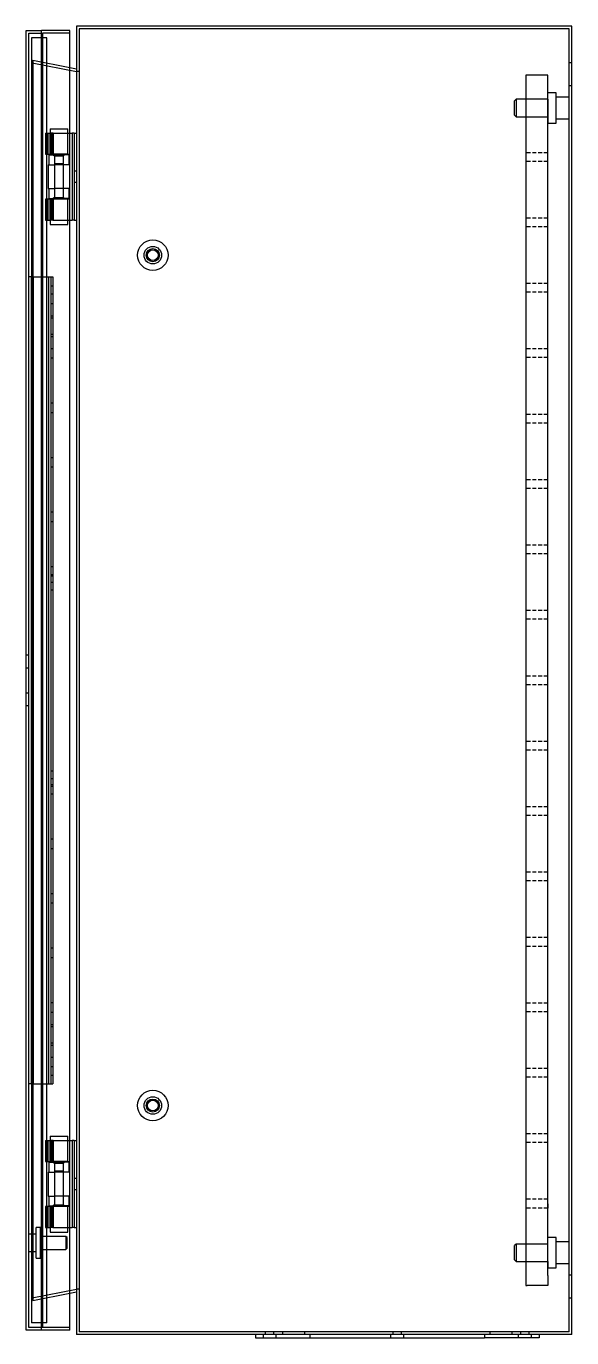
# Model space of a CAD drawing. Header units: millimetres. Extents: x -1071 to 1189, y -428 to 1131.
# Drawn here: x -445 to -195, y 20 to 622 of the extents above; entities that cross this region are included whole.
import ezdxf

# ---------------------------------------------------------------- set-up
doc = ezdxf.new("R2010")
doc.units = ezdxf.units.MM
doc.header["$LTSCALE"] = 7
doc.header["$MEASUREMENT"] = 0
doc.linetypes.add('DASHED2', pattern=[0.375, 0.25, -0.125])
doc.layers.add('BPLATE01', color=32, linetype='Continuous')
doc.layers.add('CASE01', color=1, linetype='Continuous')

# ---------------------------------------------------------------- blocks, each defined once
blk = doc.blocks.new('R_CASE01')
for p, q in [((-915.32, 1035.56), (-915.32, 435.56)), ((-688.32, 1035.56), (-915.32, 1035.56)), ((-688.32, 435.56), (-688.32, 1035.56)), ((-938.32, 437.56), (-938.32, 1033.56)), ((-938.32, 1033.56), (-931.32, 1033.56)), ((-937.12, 1032.36), (-930.7, 1032.36)), ((-937.12, 438.76), (-937.12, 1032.36)), ((-935.92, 1030.16), (-935.92, 920.56)), ((-932.42, 1030.16), (-935.92, 1030.16)), ((-928.92, 1030.16), (-932.42, 1030.16)), ((-931.32, 437.56), (-931.32, 1033.56)), ((-918.32, 1033.56), (-931.32, 1033.56)), ((-918.32, 1032.36), (-930.7, 1032.36)), ((-930.7, 438.76), (-930.7, 1032.36)), ((-928.92, 1018.7), (-928.92, 1030.16)), ((-918.32, 437.56), (-918.32, 1033.56)), ((-914.12, 1034.36), (-914.12, 436.76)), ((-689.52, 1034.36), (-914.12, 1034.36)), ((-689.52, 436.76), (-689.52, 1034.36)), ((-935.55, 1018.76), (-935.32, 1019.94)), ((-935.55, 1018.76), (-935.55, 452.35)), ((-935.55, 1018.76), (-915.32, 1014.83)), ((-935.32, 1019.94), (-935.32, 451.17)), ((-935.32, 1019.94), (-918.32, 1016.64)), ((-928.92, 986.56), (-928.92, 1018.7)), ((-918.32, 1016.64), (-915.32, 1016.06)), ((-688.32, 1018.71), (-689.52, 1018.71)), ((-914.12, 1014.83), (-915.32, 1014.83)), ((-695.52, 1005.06), (-699.32, 1005.06)), ((-699.32, 1002.06), (-699.32, 1005.06)), ((-695.52, 991.06), (-695.52, 1005.06)), ((-689.52, 1008.41), (-688.32, 1008.41)), ((-713.85, 1002.06), (-714.52, 1001.38)), ((-714.52, 994.73), (-714.52, 1001.38)), ((-713.85, 1002.06), (-713.85, 994.06)), ((-699.32, 1002.06), (-713.85, 1002.06)), ((-699.32, 1002.06), (-699.32, 994.06)), ((-689.52, 1003.06), (-695.52, 1003.06)), ((-714.52, 994.73), (-713.85, 994.06)), ((-713.85, 994.06), (-701.82, 994.06)), ((-701.82, 994.06), (-699.32, 994.06)), ((-699.32, 994.06), (-699.32, 991.06)), ((-695.52, 993.06), (-689.52, 993.06)), ((-929.51, 986.56), (-929.4, 986.56)), ((-929.51, 986.56), (-929.51, 976.86)), ((-929.4, 986.56), (-929.4, 976.86)), ((-929.4, 986.56), (-927.1, 986.56)), ((-928.92, 976.86), (-928.92, 986.56)), ((-928.51, 986.56), (-928.51, 976.86)), ((-928.46, 986.56), (-928.46, 976.86)), ((-927.51, 986.56), (-927.51, 976.86)), ((-927.32, 988.56), (-919.32, 988.56)), ((-927.32, 988.56), (-927.32, 986.56)), ((-927.1, 986.56), (-927.1, 976.86)), ((-927.02, 986.56), (-927.1, 986.56)), ((-926.16, 986.56), (-927.02, 986.56)), ((-926.79, 986.56), (-926.79, 976.86)), ((-926.32, 986.56), (-926.32, 976.86)), ((-925.92, 986.56), (-926.16, 986.56)), ((-926.16, 986.56), (-926.16, 976.86)), ((-925.92, 986.56), (-925.92, 976.86)), ((-925.92, 986.56), (-919.32, 986.56)), ((-919.32, 976.86), (-919.32, 988.56)), ((-919.32, 986.56), (-918.32, 986.56)), ((-918.32, 986.56), (-917.32, 986.56)), ((-917.32, 986.56), (-917.32, 946.56)), ((-916.32, 986.56), (-917.32, 986.56)), ((-916.32, 986.56), (-916.32, 946.56)), ((-916.32, 986.56), (-915.32, 986.56)), ((-699.32, 991.06), (-695.52, 991.06)), ((-929.51, 976.86), (-929.4, 976.86)), ((-929.4, 976.86), (-927.1, 976.86)), ((-928.92, 956.26), (-928.92, 976.86)), ((-927.97, 976.56), (-925.42, 976.56)), ((-927.97, 976.56), (-927.97, 972.06)), ((-919.32, 976.86), (-927.1, 976.86)), ((-925.92, 976.56), (-925.42, 976.06)), ((-925.42, 976.86), (-925.42, 956.26)), ((-921.22, 976.56), (-925.42, 976.56)), ((-925.42, 976.06), (-921.22, 976.06)), ((-921.22, 956.26), (-921.22, 976.86)), ((-918.67, 976.56), (-921.22, 976.56)), ((-921.22, 976.06), (-920.72, 976.56)), ((-919.32, 976.86), (-918.51, 976.86)), ((-918.67, 972.06), (-918.67, 976.56)), ((-918.51, 976.86), (-918.51, 956.26)), ((-928.32, 972.06), (-925.42, 972.06)), ((-928.32, 972.06), (-928.32, 961.06)), ((-921.22, 972.06), (-925.42, 972.06)), ((-925.32, 972.46), (-925.32, 972.06)), ((-921.32, 972.46), (-925.32, 972.46)), ((-925.32, 972.06), (-925.32, 961.06)), ((-921.32, 972.06), (-921.32, 972.46)), ((-921.32, 961.06), (-921.32, 972.06)), ((-918.51, 972.06), (-921.22, 972.06)), ((-918.32, 972.06), (-918.51, 972.06)), ((-915.32, 969.06), (-916.32, 969.06)), ((-916.32, 964.06), (-915.32, 964.06)), ((-928.32, 961.06), (-925.42, 961.06)), ((-927.97, 961.06), (-927.97, 956.56)), ((-927.97, 956.56), (-925.42, 956.56)), ((-925.42, 957.06), (-925.92, 956.56)), ((-921.22, 961.06), (-925.42, 961.06)), ((-925.42, 957.06), (-921.22, 957.06)), ((-921.22, 956.56), (-925.42, 956.56)), ((-918.51, 961.06), (-921.22, 961.06)), ((-920.72, 956.56), (-921.22, 957.06)), ((-918.67, 956.56), (-921.22, 956.56)), ((-918.67, 956.56), (-918.67, 961.06)), ((-918.32, 961.06), (-918.51, 961.06)), ((-929.51, 956.26), (-929.51, 946.56)), ((-929.4, 956.26), (-929.51, 956.26)), ((-929.4, 956.26), (-929.4, 946.56)), ((-927.1, 956.26), (-929.4, 956.26)), ((-928.92, 946.56), (-928.92, 956.26)), ((-928.51, 956.26), (-928.51, 946.56)), ((-928.46, 956.26), (-928.46, 946.56)), ((-927.51, 956.26), (-927.51, 946.56)), ((-919.32, 956.26), (-927.1, 956.26)), ((-927.1, 956.26), (-927.1, 946.56)), ((-926.79, 956.26), (-926.79, 946.56)), ((-926.32, 956.26), (-926.32, 946.56)), ((-926.16, 956.26), (-926.16, 946.56)), ((-925.92, 956.26), (-925.92, 946.56)), ((-919.32, 944.56), (-919.32, 956.26)), ((-918.51, 956.26), (-919.32, 956.26)), ((-929.51, 946.56), (-929.4, 946.56)), ((-929.4, 946.56), (-927.1, 946.56)), ((-928.92, 920.56), (-928.92, 946.56)), ((-927.32, 946.56), (-927.32, 944.56)), ((-927.32, 944.56), (-923.32, 944.56)), ((-927.1, 946.56), (-927.02, 946.56)), ((-926.16, 946.56), (-927.02, 946.56)), ((-926.16, 946.56), (-925.92, 946.56)), ((-925.92, 946.56), (-919.32, 946.56)), ((-923.32, 944.56), (-919.32, 944.56)), ((-919.32, 946.56), (-918.32, 946.56)), ((-918.32, 946.56), (-917.32, 946.56)), ((-916.32, 946.56), (-917.32, 946.56)), ((-916.32, 946.56), (-915.32, 946.56)), ((-936.12, 920.56), (-937.12, 920.56)), ((-936.12, 920.56), (-936.12, 550.56)), ((-935.55, 920.56), (-936.12, 920.56)), ((-935.92, 920.56), (-935.92, 747.05)), ((-935.12, 920.56), (-935.55, 920.56)), ((-935.12, 920.56), (-935.12, 550.56)), ((-935.12, 920.56), (-928.12, 920.56)), ((-928.92, 550.56), (-928.92, 920.56)), ((-928.12, 920.56), (-928.12, 550.56)), ((-928.12, 920.56), (-926.12, 920.56)), ((-927.12, 920.56), (-927.12, 550.56)), ((-926.12, 920.56), (-926.12, 550.56)), ((-927.12, 916.56), (-926.12, 916.56)), ((-926.12, 912.66), (-927.12, 912.66)), ((-927.12, 908.46), (-926.12, 908.46)), ((-927.12, 902.8), (-926.12, 902.8)), ((-927.12, 901.75), (-926.12, 901.75)), ((-927.12, 894.36), (-926.12, 894.36)), ((-927.12, 893.31), (-926.12, 893.31)), ((-926.12, 887.66), (-927.12, 887.66)), ((-927.12, 883.46), (-926.12, 883.46)), ((-926.12, 862.66), (-927.12, 862.66)), ((-927.12, 858.46), (-926.12, 858.46)), ((-926.12, 837.66), (-927.12, 837.66)), ((-927.12, 833.46), (-926.12, 833.46)), ((-926.12, 812.66), (-927.12, 812.66)), ((-927.12, 808.46), (-926.12, 808.46)), ((-926.12, 787.66), (-927.12, 787.66)), ((-927.12, 784.06), (-926.12, 784.06)), ((-927.12, 783.46), (-926.12, 783.46)), ((-927.12, 780.56), (-926.12, 780.56)), ((-927.12, 777.06), (-926.12, 777.06)), ((-937.12, 747.06), (-938.32, 747.06)), ((-935.92, 747.06), (-935.8, 747.02)), ((-935.32, 747.06), (-935.92, 747.06)), ((-935.8, 747.02), (-935.59, 746.96)), ((-935.59, 746.96), (-935.33, 746.89)), ((-935.33, 746.89), (-935.32, 746.89)), ((-938.32, 741.23), (-937.12, 741.23)), ((-938.32, 741.23), (-937.12, 741.23)), ((-938.32, 729.88), (-937.12, 729.88)), ((-938.32, 724.06), (-937.12, 724.06)), ((-935.82, 724.09), (-935.92, 724.06)), ((-935.92, 724.07), (-935.92, 550.56)), ((-935.92, 724.06), (-935.32, 724.06)), ((-935.6, 724.15), (-935.82, 724.09)), ((-935.34, 724.22), (-935.6, 724.15)), ((-935.32, 724.22), (-935.34, 724.22)), ((-927.12, 694.06), (-926.12, 694.06)), ((-927.12, 690.56), (-926.12, 690.56)), ((-926.12, 687.66), (-927.12, 687.66)), ((-927.12, 687.06), (-926.12, 687.06)), ((-927.12, 683.46), (-926.12, 683.46)), ((-926.12, 662.66), (-927.12, 662.66)), ((-927.12, 658.46), (-926.12, 658.46)), ((-926.12, 637.66), (-927.12, 637.66)), ((-927.12, 633.46), (-926.12, 633.46)), ((-926.12, 612.66), (-927.12, 612.66)), ((-927.12, 608.46), (-926.12, 608.46)), ((-926.12, 587.66), (-927.12, 587.66)), ((-927.12, 583.46), (-926.12, 583.46)), ((-927.12, 577.8), (-926.12, 577.8)), ((-927.12, 576.75), (-926.12, 576.75)), ((-927.12, 569.36), (-926.12, 569.36)), ((-927.12, 568.31), (-926.12, 568.31)), ((-926.12, 562.66), (-927.12, 562.66)), ((-927.12, 558.46), (-926.12, 558.46)), ((-927.12, 554.56), (-926.12, 554.56)), ((-936.12, 550.56), (-937.12, 550.56)), ((-935.55, 550.56), (-936.12, 550.56)), ((-935.92, 550.56), (-935.92, 481.56)), ((-935.12, 550.56), (-935.55, 550.56)), ((-935.12, 550.56), (-928.12, 550.56)), ((-928.92, 524.56), (-928.92, 550.56)), ((-928.12, 550.56), (-926.12, 550.56)), ((-929.51, 524.56), (-929.4, 524.56)), ((-929.51, 524.56), (-929.51, 514.86)), ((-929.4, 524.56), (-929.4, 514.86)), ((-929.4, 524.56), (-927.1, 524.56)), ((-928.92, 514.86), (-928.92, 524.56)), ((-928.51, 524.56), (-928.51, 514.86)), ((-928.46, 524.56), (-928.46, 514.86)), ((-927.51, 524.56), (-927.51, 514.86)), ((-927.32, 526.56), (-919.32, 526.56)), ((-927.32, 526.56), (-927.32, 524.56)), ((-927.1, 524.56), (-927.1, 514.86)), ((-927.02, 524.56), (-927.1, 524.56)), ((-926.16, 524.56), (-927.02, 524.56)), ((-926.79, 524.56), (-926.79, 514.86)), ((-926.32, 524.56), (-926.32, 514.86)), ((-926.16, 524.56), (-926.16, 514.86)), ((-925.92, 524.56), (-926.16, 524.56)), ((-925.92, 524.56), (-925.92, 514.86)), ((-925.92, 524.56), (-919.32, 524.56)), ((-919.32, 514.86), (-919.32, 526.56)), ((-919.32, 524.56), (-918.32, 524.56)), ((-918.32, 524.56), (-917.32, 524.56)), ((-917.32, 524.56), (-917.32, 484.56)), ((-916.32, 524.56), (-917.32, 524.56)), ((-916.32, 524.56), (-916.32, 484.56)), ((-916.32, 524.56), (-915.32, 524.56)), ((-929.51, 514.86), (-929.4, 514.86)), ((-929.4, 514.86), (-927.1, 514.86)), ((-928.92, 494.26), (-928.92, 514.86)), ((-927.97, 514.56), (-925.42, 514.56)), ((-927.97, 514.56), (-927.97, 510.06)), ((-919.32, 514.86), (-927.1, 514.86)), ((-925.92, 514.56), (-925.42, 514.06)), ((-925.42, 514.86), (-925.42, 494.26)), ((-921.22, 514.56), (-925.42, 514.56)), ((-925.42, 514.06), (-921.22, 514.06)), ((-921.22, 494.26), (-921.22, 514.86)), ((-918.67, 514.56), (-921.22, 514.56)), ((-921.22, 514.06), (-920.72, 514.56)), ((-919.32, 514.86), (-918.51, 514.86)), ((-918.67, 510.06), (-918.67, 514.56)), ((-918.51, 514.86), (-918.51, 494.26)), ((-928.32, 510.06), (-925.42, 510.06)), ((-928.32, 510.06), (-928.32, 499.06)), ((-921.22, 510.06), (-925.42, 510.06)), ((-925.32, 510.46), (-925.32, 510.06)), ((-921.32, 510.46), (-925.32, 510.46)), ((-925.32, 510.06), (-925.32, 499.06)), ((-921.32, 510.06), (-921.32, 510.46)), ((-921.32, 499.06), (-921.32, 510.06)), ((-918.51, 510.06), (-921.22, 510.06)), ((-918.32, 510.06), (-918.51, 510.06)), ((-915.32, 507.06), (-916.32, 507.06)), ((-916.32, 502.06), (-915.32, 502.06)), ((-929.51, 494.26), (-929.51, 484.56)), ((-929.4, 494.26), (-929.51, 494.26)), ((-929.4, 494.26), (-929.4, 484.56)), ((-927.1, 494.26), (-929.4, 494.26)), ((-928.92, 484.56), (-928.92, 494.26)), ((-928.51, 494.26), (-928.51, 484.56)), ((-928.46, 494.26), (-928.46, 484.56)), ((-928.32, 499.06), (-925.42, 499.06)), ((-927.97, 499.06), (-927.97, 494.56)), ((-927.97, 494.56), (-925.42, 494.56)), ((-927.51, 494.26), (-927.51, 484.56)), ((-919.32, 494.26), (-927.1, 494.26)), ((-927.1, 494.26), (-927.1, 484.56)), ((-926.79, 494.26), (-926.79, 484.56)), ((-926.32, 494.26), (-926.32, 484.56)), ((-926.16, 494.26), (-926.16, 484.56)), ((-925.42, 495.06), (-925.92, 494.56)), ((-925.92, 494.26), (-925.92, 484.56)), ((-921.22, 499.06), (-925.42, 499.06)), ((-925.42, 495.06), (-921.22, 495.06)), ((-921.22, 494.56), (-925.42, 494.56)), ((-918.51, 499.06), (-921.22, 499.06)), ((-920.72, 494.56), (-921.22, 495.06)), ((-918.67, 494.56), (-921.22, 494.56)), ((-919.32, 482.56), (-919.32, 494.26)), ((-918.51, 494.26), (-919.32, 494.26)), ((-918.67, 494.56), (-918.67, 499.06)), ((-918.32, 499.06), (-918.51, 499.06)), ((-935.55, 481.56), (-937.12, 481.56)), ((-935.92, 481.56), (-935.92, 473.56)), ((-933.82, 481.56), (-935.55, 481.56)), ((-931.82, 484.56), (-933.82, 484.56)), ((-933.82, 477.56), (-933.82, 484.56)), ((-931.82, 477.56), (-931.82, 484.56)), ((-929.51, 484.56), (-929.4, 484.56)), ((-929.4, 484.56), (-927.1, 484.56)), ((-928.92, 480.56), (-928.92, 484.56)), ((-927.32, 484.56), (-927.32, 482.56)), ((-927.32, 482.56), (-923.32, 482.56)), ((-927.1, 484.56), (-927.02, 484.56)), ((-926.16, 484.56), (-927.02, 484.56)), ((-926.16, 484.56), (-925.92, 484.56)), ((-925.92, 484.56), (-919.32, 484.56)), ((-923.32, 482.56), (-919.32, 482.56)), ((-919.32, 484.56), (-918.32, 484.56)), ((-918.32, 484.56), (-917.32, 484.56)), ((-916.32, 484.56), (-917.32, 484.56)), ((-916.32, 484.56), (-915.32, 484.56)), ((-933.82, 470.56), (-933.82, 477.56)), ((-920.16, 480.56), (-931.82, 480.56)), ((-931.82, 470.56), (-931.82, 477.56)), ((-928.92, 474.56), (-928.92, 480.56)), ((-919.62, 480.01), (-920.16, 480.56)), ((-920.16, 480.56), (-920.16, 477.56)), ((-920.16, 477.56), (-920.16, 474.56)), ((-919.62, 477.56), (-919.62, 480.01)), ((-919.62, 475.1), (-919.62, 477.56)), ((-713.85, 477.06), (-714.52, 476.38)), ((-714.52, 469.73), (-714.52, 476.38)), ((-713.85, 477.06), (-713.85, 469.06)), ((-701.82, 477.06), (-713.85, 477.06)), ((-699.32, 477.06), (-701.82, 477.06)), ((-695.52, 480.06), (-699.32, 480.06)), ((-699.32, 477.06), (-699.32, 480.06)), ((-695.52, 466.06), (-695.52, 480.06)), ((-689.52, 478.06), (-695.52, 478.06)), ((-937.12, 473.56), (-935.55, 473.56)), ((-935.92, 473.56), (-935.92, 440.96)), ((-935.55, 473.56), (-933.82, 473.56)), ((-933.82, 470.56), (-931.82, 470.56)), ((-931.82, 474.56), (-920.16, 474.56)), ((-928.92, 452.41), (-928.92, 474.56)), ((-920.16, 474.56), (-919.62, 475.1)), ((-714.52, 469.73), (-713.85, 469.06)), ((-713.85, 469.06), (-699.32, 469.06)), ((-699.32, 469.06), (-699.32, 466.06)), ((-699.32, 466.06), (-695.52, 466.06)), ((-695.52, 468.06), (-689.52, 468.06)), ((-688.32, 462.71), (-689.52, 462.71)), ((-935.55, 452.35), (-915.32, 456.28)), ((-935.55, 452.35), (-935.32, 451.17)), ((-935.32, 451.17), (-918.32, 454.47)), ((-928.92, 440.96), (-928.92, 452.41)), ((-918.32, 454.47), (-915.32, 455.06)), ((-914.12, 456.28), (-915.32, 456.28)), ((-689.52, 452.41), (-688.32, 452.41)), ((-932.42, 440.96), (-935.92, 440.96)), ((-928.92, 440.96), (-932.42, 440.96)), ((-931.32, 437.56), (-938.32, 437.56)), ((-930.7, 438.76), (-937.12, 438.76)), ((-918.32, 437.56), (-931.32, 437.56)), ((-918.32, 438.76), (-930.7, 438.76)), ((-688.32, 435.56), (-915.32, 435.56)), ((-689.52, 436.76), (-914.12, 436.76)), ((-833.32, 435.56), (-833.32, 434.06)), ((-833.32, 434.06), (-808.32, 434.06)), ((-829.82, 435.56), (-829.82, 434.06)), ((-828.77, 436.76), (-828.77, 435.56)), ((-824.87, 435.56), (-824.87, 436.76)), ((-823.82, 434.06), (-823.82, 435.56)), ((-820.82, 436.76), (-820.82, 435.56)), ((-810.82, 436.76), (-810.82, 435.56)), ((-808.32, 435.56), (-808.32, 434.06)), ((-808.32, 434.06), (-728.32, 434.06)), ((-771.32, 435.56), (-771.32, 434.06)), ((-770.27, 436.76), (-770.27, 435.56)), ((-766.37, 435.56), (-766.37, 436.76)), ((-765.32, 434.06), (-765.32, 435.56)), ((-728.32, 435.56), (-728.32, 434.06)), ((-703.32, 434.06), (-728.32, 434.06)), ((-725.82, 436.76), (-725.82, 435.56)), ((-715.82, 436.76), (-715.82, 435.56)), ((-712.82, 435.56), (-712.82, 434.06)), ((-711.77, 436.76), (-711.77, 435.56)), ((-707.87, 435.56), (-707.87, 436.76)), ((-706.82, 434.06), (-706.82, 435.56)), ((-703.32, 435.56), (-703.32, 434.06))]:
    blk.add_line(p, q)
for centre, radius in [((-880.32, 930.56), 7), ((-880.32, 930.56), 4), ((-880.32, 930.56), 3), ((-880.32, 930.56), 2.46), ((-880.32, 540.56), 7), ((-880.32, 540.56), 4), ((-880.32, 540.56), 3), ((-880.32, 540.56), 2.46)]:
    blk.add_circle(centre, radius)
blk = doc.blocks.new('R_BPLATE01')
for p, q in [((0, 550.5), (0, 6.5)), ((5, 550.5), (0, 550.5)), ((10, 550.5), (5, 550.5)), ((10, 0), (10, 550.5)), ((10, 33), (10, 35)), ((10, 33), (10, 31)), ((0, 6.5), (0, 0)), ((0, 0), (0, -4.5)), ((10, 0), (10, -4.5)), ((0, -4.5), (0.63, -4.5)), ((10, -4.5), (0.63, -4.5))]:
    blk.add_line(p, q)
at = {"linetype": 'DASHED2'}
for p, q in [((10, 515), (0, 515)), ((10, 511), (0, 511)), ((10, 485), (0, 485)), ((10, 481), (0, 481)), ((10, 455), (0, 455)), ((10, 451), (0, 451)), ((10, 425), (0, 425)), ((10, 421), (0, 421)), ((10, 395), (0, 395)), ((10, 391), (0, 391)), ((10, 365), (0, 365)), ((10, 361), (0, 361)), ((10, 335), (0, 335)), ((10, 331), (0, 331)), ((10, 305), (0, 305)), ((10, 301), (0, 301)), ((10, 275), (0, 275)), ((10, 271), (0, 271)), ((10, 245), (0, 245)), ((10, 241), (0, 241)), ((10, 215), (0, 215)), ((10, 211), (0, 211)), ((10, 185), (0, 185)), ((10, 181), (0, 181)), ((10, 155), (0, 155)), ((10, 151), (0, 151)), ((10, 125), (0, 125)), ((10, 121), (0, 121)), ((10, 95), (0, 95)), ((10, 91), (0, 91)), ((10, 65), (0, 65)), ((10, 61), (0, 61)), ((10, 35), (0, 35)), ((10, 31), (0, 31))]:
    blk.add_line(p, q, dxfattribs=at)

msp = doc.modelspace()

# ---------------------------------------------------------------- block references
at = {"layer": 'BPLATE01'}
msp.add_blockref('R_BPLATE01', (-216.296, 48.789), dxfattribs=at)
at = {"layer": 'CASE01'}
msp.add_blockref('R_CASE01', (493.025, -413.767), dxfattribs=at)

doc.saveas('drawing.dxf')
